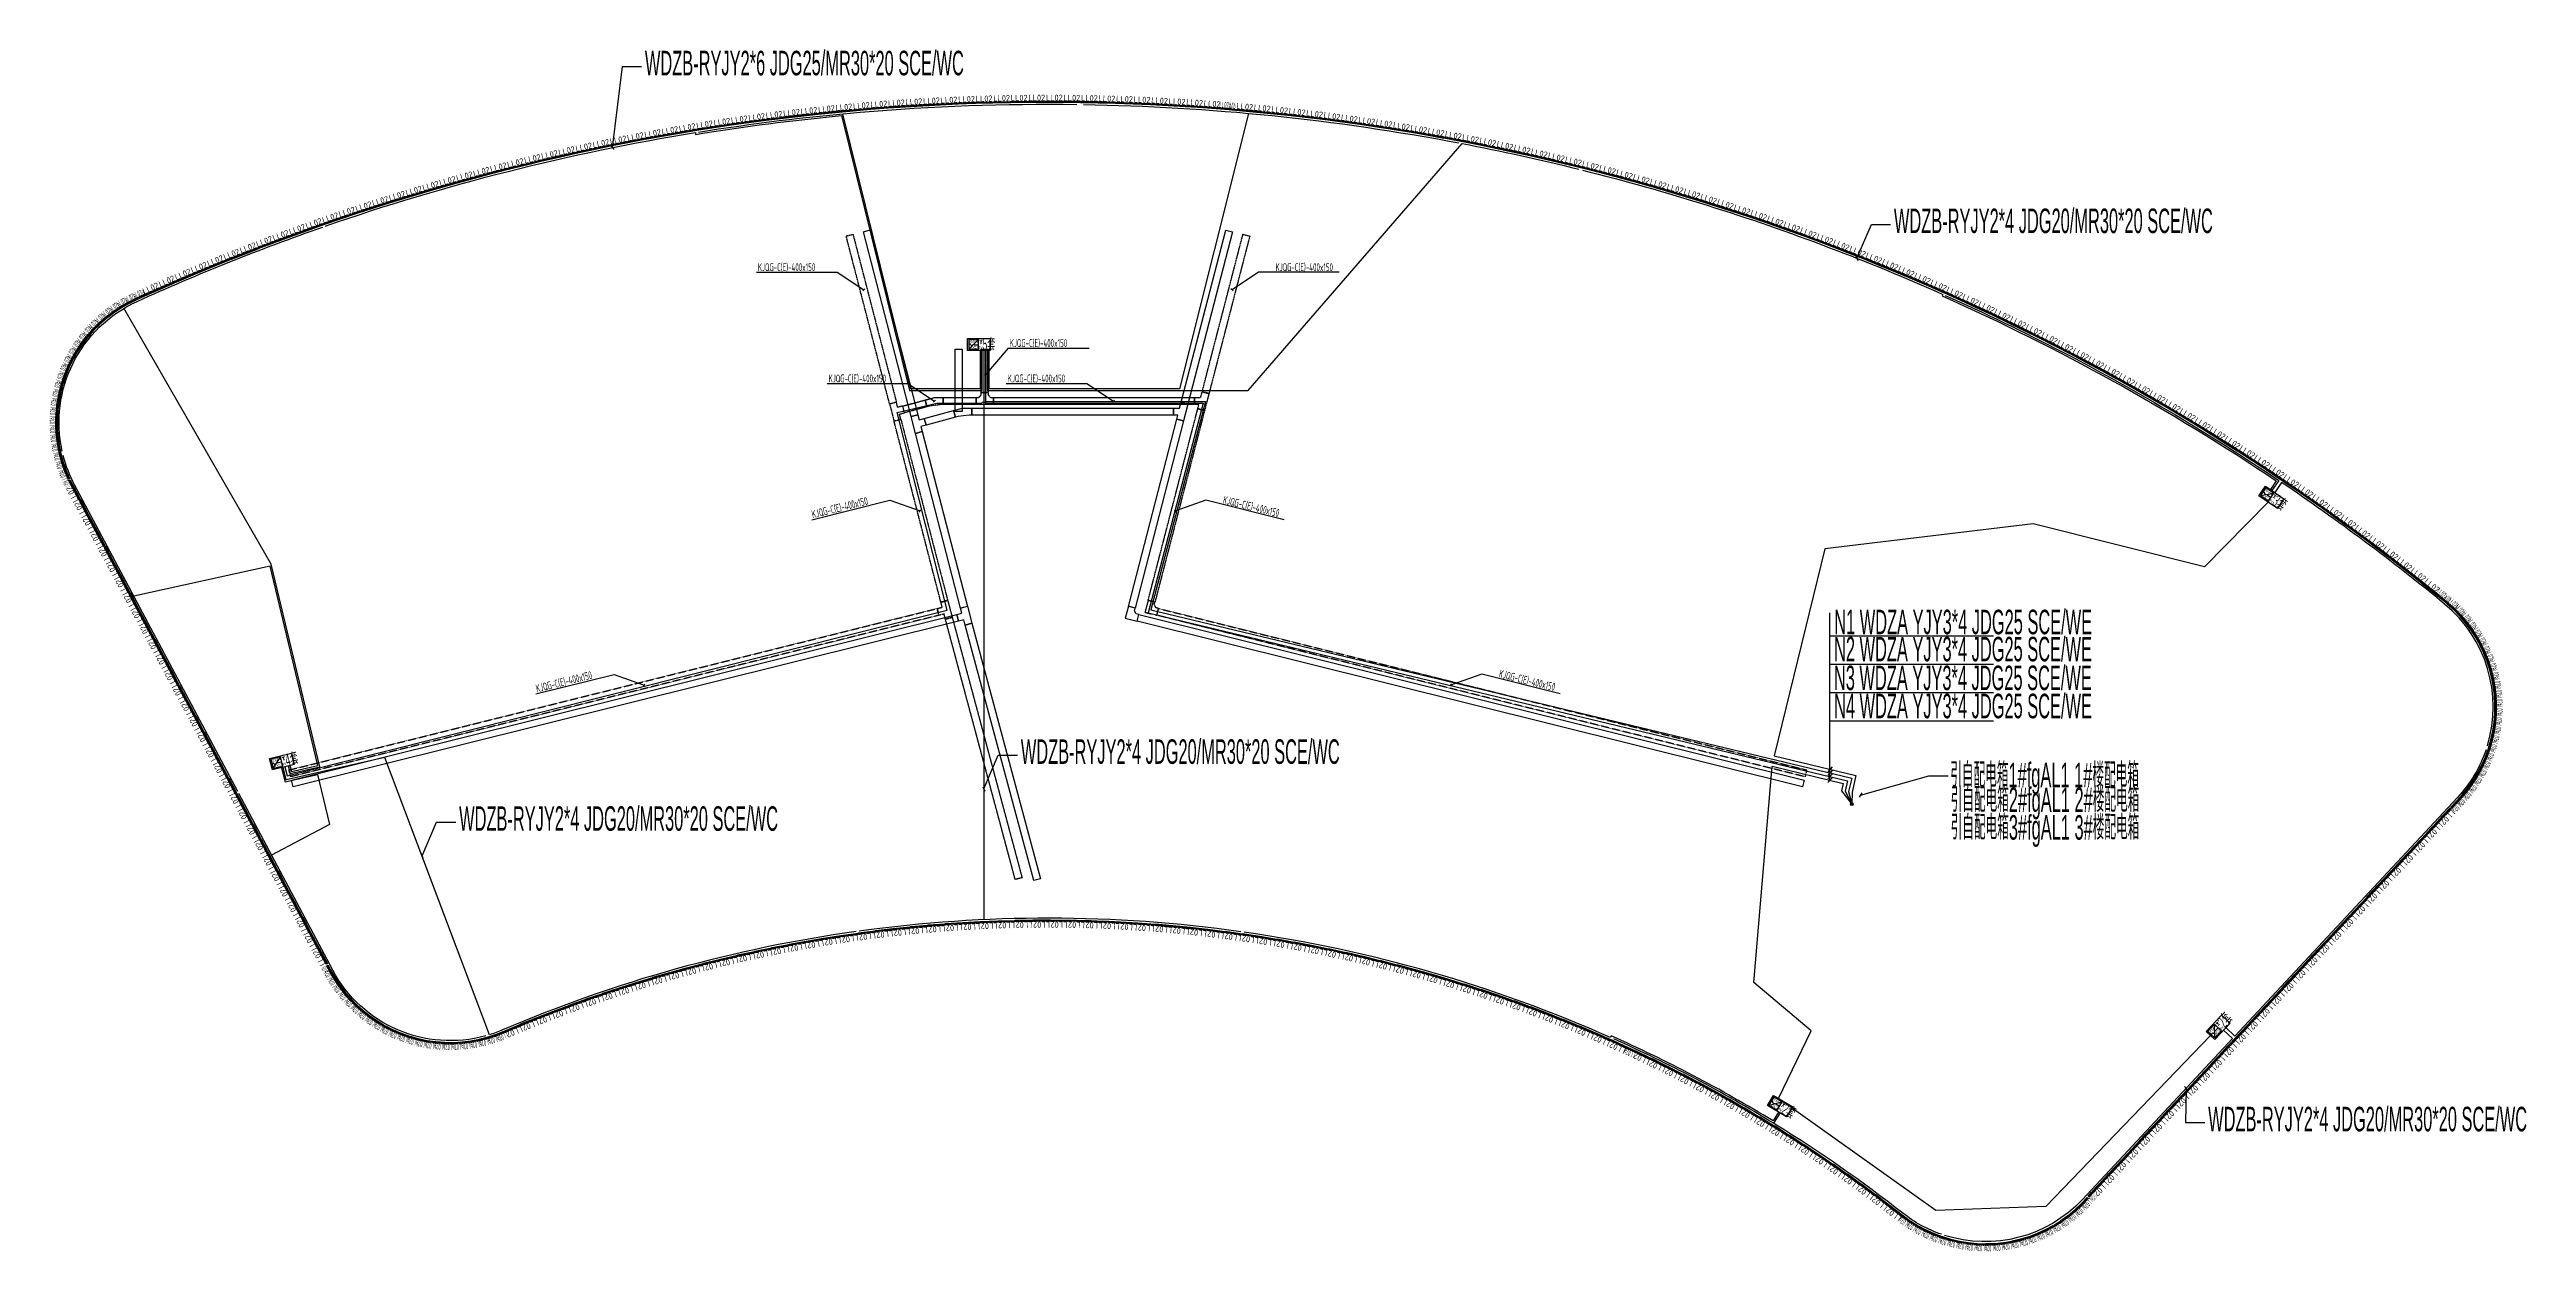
# Model space of a CAD drawing. Header units: inches. Extents: x 1197446 to 3199068, y -563901 to 615547.
# Drawn here: x 1299941 to 1441335, y 329438 to 398101 of the extents above; entities that cross this region are included whole.
import ezdxf
from ezdxf import colors
from ezdxf.entities.mleader import LeaderData, LeaderLine
from ezdxf.enums import TextEntityAlignment as Align
from ezdxf.math import Vec2, Vec3

# ---------------------------------------------------------------- set-up
doc = ezdxf.new("R2010")
doc.units = ezdxf.units.IN
doc.header["$MEASUREMENT"] = 0
doc.linetypes.add('DASH', pattern=[0.35, 0.25, -0.1])
doc.layers.get('0').update_dxf_attribs({"color": 253})
for name, color, linetype in [('0-L-灯具', 1, 'Continuous'), ('0-L-电箱', 90, 'Continuous'), ('0-LIGHT-TXT', 90, 'Continuous'), ('0-LL02', 1, 'Continuous'), ('0-开关电源', 3, 'Continuous'), ('CABLETRAY', 4, 'Continuous'), ('CABLETRAY_FIRE', 1, 'DASH'), ('LT-220V', 5, 'Continuous'), ('LT-24V', 4, 'Continuous'), ('电-电力-消防线槽标注', 41, 'Continuous')]:
    doc.layers.add(name, color=color, linetype=linetype)
doc.styles.add('-宋体', font='xd-hzs.shx', dxfattribs={"width": 0.8, "bigfont": 'xd-hztxt.shx'})
doc.styles.add('GBZITI', font='gbenor.shx', dxfattribs={"height": 350, "bigfont": 'gbcbig.shx'})
doc.styles.add('SMDEI', font='smsim.shx', dxfattribs={"width": 0.75, "bigfont": 'smfs.shx'})
doc.styles.get("Standard").update_dxf_attribs({"font": 'arial.ttf'})

msp = doc.modelspace()

# ---------------------------------------------------------------- texts
at = {"layer": '0-LIGHT-TXT', "color": 7, "style": 'SMDEI', "width": 0.5}
for s, height, p in [('WDZB-RYJY2*6 JDG25/MR30*20 SCE/WC', 1400, (1333928, 396627)), ('WDZB-RYJY2*4 JDG20/MR30*20 SCE/WC', 1400, (1405227, 387614)), ('*5套', 700, (1353027, 380916)), ('N1 WDZA YJY3*4 JDG25 SCE/WE', 1400, (1401820, 364698)), ('N2 WDZA YJY3*4 JDG25 SCE/WE', 1400, (1401811, 363150)), ('N3 WDZA YJY3*4 JDG25 SCE/WE', 1400, (1401803, 361507)), ('N4 WDZA YJY3*4 JDG25 SCE/WE', 1400, (1401811, 359899)), ('WDZB-RYJY2*4 JDG20/MR30*20 SCE/WC', 1400, (1355386, 357295)), ('引自配电箱1#fgAL1 1#楼配电箱', 1400, (1408442, 355959)), ('WDZB-RYJY2*4 JDG20/MR30*20 SCE/WC', 1400, (1323322, 353470)), ('引自配电箱2#fgAL1 2#楼配电箱', 1400, (1408462, 354542)), ('引自配电箱3#fgAL1 3#楼配电箱', 1400, (1408462, 352965)), ('WDZB-RYJY2*4 JDG20/MR30*20 SCE/WC', 1400, (1423165, 336303))]:
    msp.add_text(s, height=height, dxfattribs=at).set_placement(p)
for s, rotation, p in [('*3套', 325.64479, (1426617, 372218)), ('*4套', 14, (1313324, 357113)), ('*2套', 46.77206, (1424009, 342046)), ('*2套', 329.16661, (1398585, 337431))]:
    msp.add_text(s, height=700, rotation=rotation, dxfattribs=at).set_placement(p)

# ---------------------------------------------------------------- blocks, each defined once
blk = doc.blocks.new('LL02')
at = {"layer": '0-LL02'}
for points in [[(-500, 80), (500, 80), (500, 0), (-500, 0)], [(-490, 70), (490, 70), (490, 10), (-490, 10)]]:
    blk.add_lwpolyline(points, close=True, dxfattribs=at)
for points in [[(-450, 16), (-450, 63), (-460, 45)], [(-450, 16), (-450, 63), (-440, 45)], [(-375, 16), (-375, 63), (-385, 45)], [(-375, 16), (-375, 63), (-365, 45)], [(-300, 16), (-300, 63), (-310, 45)], [(-300, 16), (-300, 63), (-290, 45)], [(-225, 16), (-225, 63), (-235, 45)], [(-225, 16), (-225, 63), (-215, 45)], [(-150, 16), (-150, 63), (-160, 45)], [(-150, 16), (-150, 63), (-140, 45)], [(-75, 16), (-75, 63), (-85, 45)], [(-75, 16), (-75, 63), (-65, 45)], [(0, 16), (0, 63), (-10, 45)], [(0, 16), (0, 63), (10, 45)], [(75, 16), (75, 63), (65, 45)], [(75, 16), (75, 63), (85, 45)], [(150, 16), (150, 63), (140, 45)], [(150, 16), (150, 63), (160, 45)], [(225, 16), (225, 63), (215, 45)], [(225, 16), (225, 63), (235, 45)], [(300, 16), (300, 63), (290, 45)], [(300, 16), (300, 63), (310, 45)], [(375, 16), (375, 63), (365, 45)], [(375, 16), (375, 63), (385, 45)], [(450, 16), (450, 63), (440, 45)], [(450, 16), (450, 63), (460, 45)]]:
    blk.add_lwpolyline(points, dxfattribs=at)
at = {"layer": '0-LL02', "style": 'GBZITI'}
blk.add_text('LL02', height=350, rotation=360, dxfattribs=at).set_placement((0, 271, 0), align=Align.MIDDLE_CENTER)
blk = doc.blocks.new('LL02a')
at = {"layer": '0-LL02'}
for points in [[(-250, 80), (250, 80), (250, 0), (-250, 0)], [(-240, 70), (240, 70), (240, 10), (-240, 10)]]:
    blk.add_lwpolyline(points, close=True, dxfattribs=at)
for points in [[(-225, 16), (-225, 63), (-235, 45)], [(-225, 16), (-225, 63), (-215, 45)], [(-150, 16), (-150, 63), (-160, 45)], [(-150, 16), (-150, 63), (-140, 45)], [(-75, 16), (-75, 63), (-85, 45)], [(-75, 16), (-75, 63), (-65, 45)], [(0, 16), (0, 63), (-10, 45)], [(0, 16), (0, 63), (10, 45)], [(75, 16), (75, 63), (65, 45)], [(75, 16), (75, 63), (85, 45)], [(150, 16), (150, 63), (140, 45)], [(150, 16), (150, 63), (160, 45)], [(225, 16), (225, 63), (215, 45)], [(225, 16), (225, 63), (235, 45)]]:
    blk.add_lwpolyline(points, dxfattribs=at)
at = {"layer": '0-LL02', "style": 'GBZITI', "width": 0.5}
blk.add_text('LL02a', height=350, rotation=360, dxfattribs=at).set_placement((0, 271, 0), align=Align.MIDDLE_CENTER)
blk = doc.blocks.new('LF01b')
at = {"layer": '0-LL02'}
for points in [[(-150, 80), (150, 80), (150, 0), (-150, 0)], [(-140, 70), (140, 70), (140, 10), (-140, 10)]]:
    blk.add_lwpolyline(points, close=True, dxfattribs=at)
for points in [[(-75, 16), (-75, 63), (-85, 45)], [(-75, 16), (-75, 63), (-65, 45)], [(0, 16), (0, 63), (-10, 45)], [(0, 16), (0, 63), (10, 45)], [(75, 16), (75, 63), (65, 45)], [(75, 16), (75, 63), (85, 45)]]:
    blk.add_lwpolyline(points, dxfattribs=at)
at = {"layer": '0-LL02', "style": 'GBZITI', "width": 0.28}
blk.add_text('LL02b', height=350, rotation=360, dxfattribs=at).set_placement((0, 271, 0), align=Align.MIDDLE_CENTER)
blk = doc.blocks.new('LEDDR01')
at = {"layer": '0-开关电源'}
for p, q in [((-224, 0), (224, 448)), ((19, 205), (198, 205))]:
    blk.add_line(p, q, dxfattribs=at)
blk.add_lwpolyline([(-224, 0), (224, 0), (224, 448), (-224, 448)], close=True, dxfattribs=at)
for centre, start, end in [((-171, 187), 19.47122, 160.52878), ((-81, 219), 199.47122, 340.52878)]:
    blk.add_arc(centre, 47.5, start, end, dxfattribs=at)
at = {"color": 3}
for s, p in [('350W', (-219, 302)), ('DC24V', (-122, 21))]:
    blk.add_text(s, height=120, dxfattribs=at).set_placement(p)
blk = doc.blocks.new('_Oblique')
at = {"color": 0, "linetype": 'ByBlock', "lineweight": -2}
blk.add_line((-0.5, -0.5), (0.5, 0.5), dxfattribs=at)
blk = doc.blocks.new('引入')
at = {"layer": '0-L-电箱', "lineweight": -2}
h = blk.add_hatch(color=256, dxfattribs=at)
h.dxf.hatch_style = 1
h.paths.add_polyline_path([(-75, 0, 1), (75, 0, 1)])
blk.add_lwpolyline([(709, -533, 0, 0, 0), (432, -324, 200, 0, 0), (0, 0, 0, 0, 0)], format="xyseb", dxfattribs=at)
blk.add_circle((0, 0), 75, dxfattribs=at)
blk = doc.blocks.new('A$C312ec12e')
at = {"layer": 'CABLETRAY', "color": 8}
for p, q in [((-39471, 36951), (-39084, 37051)), ((-36750, 26401), (-39471, 36951)), ((-39084, 37051), (-36362, 26500)), ((-21334, 27208), (-18792, 37048)), ((-18405, 36948), (-20947, 27108)), ((-18792, 37048), (-18405, 36948)), ((-34244, 26674), (-34244, 30235)), ((-34244, 30235), (-33844, 30235)), ((-33844, 30235), (-33844, 26674)), ((-34326, 26737), (-33817, 26874)), ((-33817, 26874), (-33291, 26874)), ((-33291, 26474), (-33291, 26874)), ((-33291, 26874), (-21766, 26874)), ((-33291, 26874), (-33291, 26474)), ((-21766, 26874), (-21766, 26474)), ((-21766, 26474), (-21766, 26874)), ((-21766, 26874), (-21421, 26874)), ((-21421, 26874), (-21334, 27208)), ((-20947, 27108), (-21334, 27208)), ((-21334, 27208), (-20947, 27108)), ((-20947, 27108), (-21197, 26140)), ((-36362, 26500), (-36750, 26401)), ((-36750, 26401), (-36362, 26500)), ((-36500, 25432), (-36750, 26401)), ((-36500, 25432), (-36112, 25532)), ((-36112, 25532), (-36500, 25432)), ((-36362, 26500), (-36288, 26212)), ((-36288, 26212), (-36000, 26289)), ((-35896, 25903), (-36188, 25824)), ((-36188, 25824), (-36112, 25532)), ((-36112, 25532), (-33538, 15551)), ((-36000, 26289), (-34326, 26737)), ((-35896, 25903), (-36000, 26289)), ((-36000, 26289), (-35896, 25903)), ((-34222, 26351), (-35896, 25903)), ((-34326, 26737), (-34222, 26351)), ((-34222, 26351), (-34326, 26737)), ((-33844, 26674), (-34244, 26674)), ((-34077, 26390), (-34222, 26351)), ((-33441, 26474), (-34077, 26390)), ((-33291, 26474), (-33441, 26474)), ((-21766, 26474), (-33291, 26474)), ((-24346, 15550), (-21584, 26240)), ((-21197, 26140), (-23959, 15450)), ((-21524, 26474), (-21766, 26474)), ((-21584, 26240), (-21524, 26474)), ((-21584, 26240), (-21197, 26140)), ((-21197, 26140), (-21584, 26240)), ((-33925, 15451), (-36500, 25432)), ((-72118, 5621), (-34136, 15091)), ((-34039, 14703), (-72021, 5233)), ((-34136, 15091), (-33848, 15163)), ((-34136, 15091), (-34039, 14703)), ((-34039, 14703), (-34136, 15091)), ((-33744, 14776), (-34039, 14703)), ((-33925, 15449), (-33538, 15552)), ((-33538, 15551), (-33925, 15451)), ((-33848, 15163), (-33925, 15449)), ((-33666, 14483), (-33744, 14776)), ((-33666, 14483), (-33279, 14587)), ((-33279, 14587), (-33666, 14483)), ((-29753, -119), (-33666, 14483)), ((-33538, 15552), (-33279, 14587)), ((-33279, 14587), (-29367, -15)), ((-24346, 15552), (-24527, 14872)), ((-24527, 14872), (-23845, 14702)), ((-23959, 15448), (-24346, 15552)), ((-23959, 15450), (-24346, 15550)), ((-23998, 15303), (-23959, 15448)), ((-23894, 15126), (-23998, 15303)), ((-23748, 15090), (-23894, 15126)), ((-23845, 14702), (-23748, 15090)), ((-23845, 14702), (-23748, 15090)), ((14134, 5233), (-23845, 14702)), ((-23748, 15090), (14231, 5621)), ((-72021, 5233), (-72118, 5621)), ((14231, 5621), (14134, 5233)), ((-29367, -15), (-29753, -119))]:
    blk.add_line(p, q, dxfattribs=at)
at = {"layer": 'CABLETRAY_FIRE', "color": 8}
for p, q in [((-40458, 36705), (-40071, 36805)), ((-40071, 36805), (-37590, 27207)), ((-20135, 27808), (-17807, 36803)), ((-17807, 36803), (-17420, 36703)), ((-37977, 27107), (-40458, 36705)), ((-17420, 36703), (-19748, 27708)), ((-32744, 27774), (-32744, 30235)), ((-32744, 30235), (-32344, 30235)), ((-32344, 30235), (-32344, 27774)), ((-37590, 27207), (-37977, 27107)), ((-37590, 27207), (-37977, 27107)), ((-37977, 27107), (-37727, 26139)), ((-37515, 26918), (-37590, 27207)), ((-37227, 26995), (-37515, 26918)), ((-37227, 26995), (-35950, 27337)), ((-37123, 26609), (-37227, 26995)), ((-37123, 26609), (-37227, 26995)), ((-35847, 26951), (-37123, 26609)), ((-35950, 27337), (-35442, 27474)), ((-35950, 27337), (-35847, 26951)), ((-35847, 26951), (-35950, 27337)), ((-35702, 26990), (-35847, 26951)), ((-35066, 27074), (-35702, 26990)), ((-35442, 27474), (-34916, 27474)), ((-34916, 27074), (-35066, 27074)), ((-34916, 27474), (-34916, 27074)), ((-34916, 27074), (-34916, 27474)), ((-34916, 27474), (-33044, 27474)), ((-33044, 27074), (-34916, 27074)), ((-33044, 27474), (-33044, 27074)), ((-33044, 27074), (-33044, 27474)), ((-33044, 27474), (-32894, 27474)), ((-32044, 27074), (-33044, 27074)), ((-32894, 27474), (-32744, 27624)), ((-32344, 27774), (-32744, 27774)), ((-32744, 27624), (-32744, 27774)), ((-32744, 27774), (-32344, 27774)), ((-32344, 27774), (-32344, 27624)), ((-32344, 27624), (-32194, 27474)), ((-32194, 27474), (-32044, 27474)), ((-32044, 27074), (-32044, 27474)), ((-32044, 27474), (-20567, 27474)), ((-32044, 27474), (-32044, 27074)), ((-20567, 27074), (-32044, 27074)), ((-20567, 27074), (-20567, 27474)), ((-20567, 27474), (-20222, 27474)), ((-20567, 27474), (-20567, 27074)), ((-20325, 27074), (-20567, 27074)), ((-20386, 26840), (-20325, 27074)), ((-20222, 27474), (-20135, 27808)), ((-19748, 27708), (-20135, 27808)), ((-20135, 27808), (-19748, 27708)), ((-19748, 27708), (-19999, 26740)), ((-37727, 26139), (-37339, 26239)), ((-37727, 26139), (-37339, 26239)), ((-35051, 15788), (-37727, 26139)), ((-37415, 26531), (-37123, 26609)), ((-37339, 26239), (-37415, 26531)), ((-37339, 26239), (-34664, 15888)), ((-23221, 15888), (-20386, 26840)), ((-19999, 26740), (-22833, 15787)), ((-20386, 26840), (-19999, 26740)), ((-19999, 26740), (-20386, 26840)), ((-34664, 15888), (-35051, 15788)), ((-35050, 15787), (-34664, 15890)), ((-34974, 15500), (-35050, 15787)), ((-34664, 15890), (-34405, 14924)), ((-23220, 15889), (-23402, 15210)), ((-22833, 15787), (-23221, 15888)), ((-22834, 15786), (-23220, 15889)), ((-22872, 15641), (-22834, 15786)), ((-22768, 15464), (-22872, 15641)), ((-72263, 6203), (-35261, 15429)), ((-35165, 15040), (-72166, 5815)), ((-35261, 15429), (-34974, 15500)), ((-35261, 15429), (-35165, 15040)), ((-35165, 15040), (-35261, 15429)), ((-34870, 15114), (-35165, 15040)), ((-34792, 14821), (-34870, 15114)), ((-34792, 14821), (-34405, 14924)), ((-34405, 14924), (-34792, 14821)), ((-30806, -55), (-34792, 14821)), ((-34405, 14924), (-30419, 48)), ((-23402, 15210), (-22719, 15040)), ((-22623, 15428), (-22768, 15464)), ((-22719, 15040), (-22623, 15428)), ((-22719, 15040), (-22623, 15428)), ((14279, 5815), (-22719, 15040)), ((-22623, 15428), (14376, 6203)), ((-72166, 5815), (-72263, 6203)), ((14376, 6203), (14279, 5815)), ((-30419, 48), (-30806, -55))]:
    blk.add_line(p, q, dxfattribs=at)
at = {"layer": '电-电力-消防线槽标注'}
for p, q in [((-45581, 34637), (-40975, 34637)), ((-40975, 34637), (-39456, 33629)), ((-16912, 34637), (-18431, 33629)), ((-12306, 34637), (-16912, 34637)), ((-39515, 33570), (-39397, 33688)), ((-18372, 33570), (-18490, 33688)), ((-31202, 30306), (-32541, 28740)), ((-31202, 30306), (-26595, 30306)), ((-41540, 28281), (-36934, 28281)), ((-36934, 28281), (-35416, 27274)), ((-31318, 28281), (-26712, 28281)), ((-26712, 28281), (-25194, 27274)), ((-35475, 27215), (-35357, 27333)), ((-25253, 27215), (-25135, 27333)), ((-42427, 20497), (-37958, 21612)), ((-37958, 21612), (-36241, 21001)), ((-19929, 21612), (-21647, 21001)), ((-15460, 20497), (-19929, 21612)), ((-36283, 20930), (-36198, 21073)), ((-21604, 20930), (-21690, 21073)), ((-58172, 10549), (-53703, 11663)), ((-53703, 11663), (-51986, 11052)), ((-4178, 11674), (-5895, 11063)), ((292, 10562), (-4178, 11674)), ((-52029, 10981), (-51943, 11124)), ((-5852, 10992), (-5938, 11134))]:
    blk.add_line(p, q, dxfattribs=at)
at = {"layer": '电-电力-消防线槽标注', "style": '-宋体', "width": 0.6}
for p in [(-45501, 34699), (-15949, 34699), (-31121, 30369), (-41460, 28344), (-31238, 28344)]:
    blk.add_text('KJQG-C(E)-400x150', height=450, dxfattribs=at).set_placement(p)
for rotation, p in [(14, (-42364, 20577)), (346, (-18979, 21439)), (14, (-58109, 10628)), (346.02623, (-3228, 11502))]:
    blk.add_text('KJQG-C(E)-400x150', height=450, rotation=rotation, dxfattribs=at).set_placement(p)

# ---------------------------------------------------------------- linework, layer by layer
at = {"layer": '0-LIGHT-TXT', "color": 7}
for points in [[(1352350, 381588), (1353630, 381588), (1353630, 380916), (1352350, 380916)], [(1426438, 373155), (1427494, 372433), (1427115, 371878), (1426059, 372600)], [(1312505, 357601), (1313747, 357911), (1313909, 357259), (1312668, 356950)], [(1423056, 342013), (1423932, 342946), (1424422, 342485), (1423545, 341553)], [(1398348, 338355), (1399447, 337699), (1399102, 337122), (1398004, 337778)]]:
    msp.add_lwpolyline(points, close=True, dxfattribs=at)
for points in [[(1401574, 356364), (1401574, 356364), (1401574, 365917)], [(1401574, 364600), (1410903, 364600)], [(1401574, 362985), (1410903, 362985)], [(1401574, 361369), (1410903, 361369)], [(1401574, 359754), (1410903, 359754)], [(1401695, 356710), (1401454, 356431)], [(1401695, 356504), (1401454, 356225)], [(1401698, 357120), (1401457, 356841)], [(1401698, 356914), (1401457, 356635)]]:
    msp.add_lwpolyline(points, dxfattribs=at)
at = {"layer": 'LT-220V'}
for points in [[(1353370, 380916), (1353370, 377998), (1365926, 377998), (1362811, 366084), (1402820, 356477), (1402636, 355710), (1402823, 354993)], [(1426587, 372239), (1422961, 368555), (1413171, 371008), (1401289, 369575), (1398384, 357748), (1403061, 356624), (1402836, 355685), (1402823, 354993)], [(1423300, 341783), (1413898, 332007), (1407611, 331776), (1398637, 338183), (1400494, 342046), (1397223, 344804), (1398278, 357156), (1402338, 356181), (1402237, 355761), (1402823, 354993)]]:
    msp.add_lwpolyline(points, dxfattribs=at)
msp.add_lwpolyline([(1313373, 357124), (1313502, 356617), (1351185, 366075), (1348334, 377369), (1350586, 377898), (1353144, 377898, -0.6372899), (1353394, 377898), (1365796, 377898), (1362663, 365914), (1402579, 356329), (1402436, 355736), (1402823, 354993)], format="xyb", dxfattribs=at)
at = {"layer": 'LT-24V', "color": 4}
for points in [[(1336979, 393382, -0.0185418), (1346221, 394519, -0.0246388), (1358584, 394965, -0.0246388)], [(1358963, 394960, -0.0429689), (1380398, 392764, -0.0429689)], [(1315678, 388009, -0.0434604), (1336806, 393354), (1336822, 393255, -0.016722), (1345146, 394322), (1349027, 378620), (1353170, 378620), (1353170, 380916)], [(1353470, 380916), (1353470, 378620), (1368364, 378620), (1380575, 392730, -0.01358), (1387237, 391265, -0.01358)], [(1387441, 391214, -0.0294756), (1401556, 386781, -0.0139228), (1408022, 384115), (1407981, 384024, -0.0435206), (1427056, 373456), (1426718, 372963)], [(1300664, 375148, -0.3542929), (1304938, 383710, -0.0227528), (1315542, 387961, -0.0227528)], [(1408161, 384053, -0.0294987), (1421301, 377226, -0.0139002), (1427195, 373483), (1426801, 372906)], [(1310685, 355711), (1301373, 373224, -0.0596503), (1300721, 374909, -0.0628417)], [(1439102, 358328, 0.3039229), (1436660, 366425, 0.0231145), (1427361, 373371), (1426966, 372794)], [(1439027, 358095, -0.1056864), (1437394, 355370), (1424690, 341747), (1424178, 342225)], [(1345980, 347715, 0.0664786), (1325807, 342096, -0.0264081), (1325054, 341820), (1319087, 357660), (1313457, 356389), (1313276, 357099)], [(1324845, 341759, -0.3515499), (1316106, 345515), (1310748, 355592)], [(1367937, 347707, 0.0691681), (1346157, 347739, 0.0691681)], [(1398635, 337403), (1398325, 336897, 0.0329756), (1389088, 341754), (1389048, 341662, 0.0691039), (1368135, 347679, 0.0691039)], [(1398724, 337356), (1398358, 336760, 0.0326343), (1389237, 341578)], [(1424042, 342078), (1424554, 341601), (1415990, 332417, -0.2899595), (1408123, 330359)], [(1407941, 330420, -0.0829839), (1405741, 331620, 0.0278254), (1398528, 336655), (1398358, 336760)]]:
    msp.add_lwpolyline(points, format="xyb", dxfattribs=at)
for points in [[(1353070, 380916), (1353070, 378720), (1349105, 378720), (1345222, 394429)], [(1368386, 394453), (1364445, 378720), (1353570, 378720), (1353570, 380916)], [(1313567, 357173), (1313676, 356746), (1315377, 357130), (1312601, 368700), (1304191, 383319)], [(1353270, 380916), (1353270, 348392)], [(1313664, 357198), (1313749, 356865), (1315256, 357205), (1312526, 368582), (1304751, 366877)], [(1313179, 357075), (1313384, 356270), (1315241, 356689), (1315917, 353828), (1312619, 352074)]]:
    msp.add_lwpolyline(points, dxfattribs=at)

# ---------------------------------------------------------------- block references
msp.add_blockref('A$C312ec12e', (1385874, 350741))
at = {"layer": '0-L-灯具', "rotation": 82.90987147356023}
msp.add_blockref('引入', (1402823, 354993), dxfattribs=at)
at = {"layer": '0-LL02'}
for name, p, rotation in [('LL02', (1341337, 394104), 7.105541160438182), ('LL02', (1342330, 394224), 6.649727480940854), ('LL02', (1343323, 394336), 6.193913801441926), ('LL02', (1344318, 394441), 5.738100121943), ('LL02', (1345313, 394537), 5.282286442444873), ('LL02', (1346309, 394626), 4.826472762946745), ('LL02', (1347306, 394706), 4.370659083281499), ('LL02', (1348303, 394779), 3.914845403793769), ('LL02', (1349301, 394843), 3.459031724305235), ('LL02', (1350300, 394900), 3.003218044816704), ('LL02', (1351299, 394949), 2.547404365329771), ('LL02', (1352298, 394990), 2.091590685842838), ('LL02', (1353297, 395023), 1.635777006355105), ('LL02', (1354297, 395047), 1.179963326866572), ('LL02', (1355297, 395064), 0.7241496473796397), ('LL02', (1356297, 395073), 0.2683359678919071), ('LL02', (1357297, 395075), 359.8125222884034), ('LL02', (1358297, 395068), 359.3567086089157), ('LL02', (1359296, 395053), 358.9008949294279), ('LL02', (1360296, 395030), 358.4450812499402), ('LL02', (1361296, 394999), 357.9892675704524), ('LL02', (1362295, 394961), 357.5334538909655), ('LL02', (1363294, 394914), 357.0776402114778), ('LL02', (1364292, 394859), 356.6218265319893), ('LL02', (1365290, 394797), 356.1660128525015), ('LL02', (1366288, 394726), 355.710199173013), ('LL02a', (1367036, 394669), 355.4391629658728), ('LF01b', (1367434, 394636), 354.8608104645828), ('LL02', (1368145, 394574), 354.8608104645812), ('LL02', (1369141, 394481), 354.4049967891123), ('LL02', (1370136, 394379), 353.9491831136442), ('LL02', (1371130, 394270), 353.4933694381768), ('LL02', (1372123, 394154), 353.0375557627079), ('LL02', (1373115, 394029), 352.5817420872389), ('LL02', (1332454, 392669), 11.20786427592133), ('LL02', (1333436, 392860), 10.7520505964232), ('LL02', (1334419, 393043), 10.29623691692506), ('LL02', (1335403, 393218), 9.840423237426945), ('LL02', (1336389, 393385), 9.384609557928018), ('LL02', (1337377, 393545), 8.928795878429092), ('LL02', (1338365, 393697), 8.472982198930968), ('LL02', (1339355, 393840), 8.017168519433636), ('LL02', (1340345, 393976), 7.56135483993631), ('LL02', (1374106, 393896), 352.1259284117708), ('LL02', (1375096, 393755), 351.6701147363019), ('LL02', (1376085, 393607), 351.2143010608329), ('LL02', (1377073, 393451), 350.7584873853639), ('LL02', (1378059, 393286), 350.3026737098958), ('LL02', (1379044, 393114), 349.8468600344269), ('LL02', (1380028, 392935), 349.3910463589579), ('LL02', (1381010, 392747), 348.9352326834905), ('LL02', (1381991, 392551), 348.4794190080232), ('LL02', (1325630, 391116), 14.39856003241622), ('LL02', (1326599, 391361), 13.94274635291569), ('LL02', (1327571, 391598), 13.48693267341676), ('LL02', (1328544, 391828), 13.03111899391704), ('LL02', (1329519, 392050), 12.57530531441731), ('LL02', (1330496, 392264), 12.11949163491758), ('LL02', (1331474, 392471), 11.66367795541945), ('LL02', (1382970, 392348), 348.0236053325559), ('LL02', (1383947, 392137), 347.5677916570893), ('LL02', (1384923, 391918), 347.1119779816212), ('LL02', (1385897, 391692), 346.6561643061522), ('LL02', (1386869, 391457), 346.2003506306833), ('LL02', (1387839, 391215), 345.7445369552136), ('LL02', (1320813, 389775), 16.67762842990606), ('LL02', (1321772, 390058), 16.22181475040793), ('LL02', (1322733, 390334), 15.7660010709106), ('LL02', (1323697, 390602), 15.31018739141327), ('LL02', (1324662, 390863), 14.85437371191594), ('LL02', (1388808, 390966), 345.2887232797446), ('LL02', (1389774, 390708), 344.8329096042748), ('LL02', (1390738, 390443), 344.3770959288059), ('LL02', (1391700, 390170), 343.921282253337), ('LL02', (1392660, 389890), 343.4654685778688), ('LL02', (1317001, 388565), 18.50088314789857), ('LL02', (1317950, 388879), 18.04506946840124), ('LL02', (1318902, 389185), 17.58925578890392), ('LL02', (1319857, 389484), 17.13344210940499), ('LL02', (1393618, 389602), 343.0096549023999), ('LL02', (1394573, 389306), 342.553841226931), ('LL02', (1395526, 389003), 342.0980275514636), ('LL02', (1396476, 388692), 341.6422138759963), ('LL02', (1397424, 388374), 341.1864002005289), ('LL02', (1312293, 386883), 20.7799515453908), ('LL02', (1313229, 387234), 20.32413786589268), ('LL02', (1314168, 387578), 19.86832418639375), ('LL02', (1315110, 387914), 19.41251050689482), ('LL02', (1316054, 388243), 18.9566968273967), ('LL02', (1398370, 388048), 340.7305865250615), ('LL02', (1399312, 387714), 340.2747728495926), ('LL02', (1400253, 387373), 339.8189591741253), ('LL02', (1401190, 387025), 339.3631454986571), ('LL02', (1308577, 385403), 22.60320626338412), ('LL02', (1309501, 385784), 22.14739258388519), ('LL02', (1310429, 386157), 21.69157890438627), ('LL02', (1311359, 386524), 21.23576522488813), ('LL02', (1402124, 386669), 338.907331823189), ('LL02', (1403056, 386306), 338.4515181477217), ('LL02', (1403985, 385935), 337.9957044722543), ('LL02', (1404911, 385557), 337.5398907967846), ('LL02', (1305822, 384216), 23.9706473018801), ('LL02', (1306737, 384619), 23.51483362238196), ('LL02', (1307655, 385015), 23.05901994288304), ('LL02', (1405833, 385172), 337.0840771213157), ('LL02', (1406753, 384779), 336.6282634458468), ('LL02', (1407670, 384379), 336.1724497703785), ('LL02a', (1303390, 382890), 37.62636781148294), ('LL02a', (1303799, 383185), 33.86874175310111), ('LL02a', (1304228, 383452), 30.11111569471942), ('LL02a', (1304672, 383690), 26.35348963633763), ('LL02a', (1305137, 383910), 24.29457360168879), ('LL02', (1408583, 383972), 335.716636094912), ('LL02', (1409493, 383557), 335.2608224194446), ('LL02', (1410400, 383136), 334.8050087439757), ('LL02', (1411303, 382707), 334.3491950685076), ('LL02a', (1301969, 381464), 52.65687204501049), ('LL02a', (1302288, 381855), 48.89924598662849), ('LL02a', (1302632, 382224), 45.14161992824652), ('LL02a', (1303000, 382569), 41.38399386986471), ('LL02', (1412203, 382270), 333.915689816569), ('LL02', (1413099, 381827), 333.459784111353), ('LL02', (1413992, 381377), 333.0038784061369), ('LL02a', (1301173, 380178), 63.92975022015636), ('LL02a', (1301410, 380624), 60.17212416177446), ('LL02a', (1301676, 381053), 56.41449810339248), ('LL02', (1414881, 380919), 332.5479727009201), ('LL02', (1415767, 380455), 332.0920669957041), ('LL02', (1416648, 379983), 331.6361612904888), ('LL02a', (1300645, 378762), 75.20262839530184), ('LL02a', (1300790, 379245), 71.44500233691996), ('LL02a', (1300966, 379718), 67.68737627853815), ('LL02', (1417526, 379505), 331.1802555852728), ('LL02', (1418401, 379019), 330.7243498800576), ('LL02', (1419271, 378527), 330.2684441748423), ('LL02a', (1300403, 377270), 86.47550657044752), ('LL02a', (1300451, 377772), 82.71788051206553), ('LL02a', (1300531, 378270), 78.96025445368365), ('LL02', (1420137, 378027), 329.8125384696279), ('LL02', (1421000, 377521), 329.3566327644119), ('LL02', (1421858, 377008), 328.9007270591958), ('LL02a', (1300388, 376765), 90.23313262882954), ('LL02a', (1300406, 376261), 93.99075868721133), ('LL02', (1422712, 376488), 328.4448213539798), ('LL02', (1423562, 375961), 327.9889156487638), ('LL02a', (1300458, 375759), 97.74838474559321), ('LL02a', (1300542, 375262), 101.5060108039751), ('LL02a', (1300658, 374771), 105.263636862357), ('LL02', (1424408, 375428), 327.5330099435484), ('LL02', (1425250, 374888), 327.0771042383332), ('LL02', (1426087, 374341), 326.6211985331164), ('LL02a', (1300807, 374288), 109.0212629207389), ('LL02a', (1300986, 373817), 112.7788889791208), ('LF01b', (1301182, 373389), 116.5389553682197), ('LL02', (1426920, 373787), 326.1652928278987), ('LL02', (1427748, 373227), 325.709387122682), ('LL02', (1428572, 372660), 325.2534814174651), ('LL02', (1301481, 372812), 117.7517945015605), ('LL02', (1301951, 371929), 117.7517945015605), ('LL02', (1429391, 372087), 324.7975757122491), ('LL02', (1430206, 371508), 324.341670007033), ('LL02', (1302420, 371046), 117.7517945015605), ('LL02', (1302890, 370163), 117.7517945015605), ('LL02', (1431016, 370921), 323.885764301817), ('LL02', (1431822, 370329), 323.4298585966018), ('LL02', (1303359, 369280), 117.7517945015605), ('LL02', (1432623, 369730), 322.9739528913857), ('LL02', (1433419, 369124), 322.5180471861689), ('LL02', (1434210, 368513), 322.0621414809537), ('LL02', (1303829, 368397), 117.7517945015605), ('LL02', (1304298, 367514), 117.7517945015605), ('LL02', (1434996, 367895), 321.6062357757385), ('LL02', (1435777, 367271), 321.1503300705223), ('LL02', (1304768, 366631), 117.7517945015605), ('LL02a', (1436361, 366799), 320.8823746842157), ('LF01b', (1436669, 366545), 319.9886096576269), ('LL02a', (1437003, 366255), 317.8120291875745), ('LL02a', (1437366, 365904), 314.0543189727555), ('LL02', (1305237, 365748), 117.7517945015605), ('LL02', (1305707, 364866), 117.7517945015605), ('LL02a', (1437705, 365530), 310.2966087579364), ('LL02a', (1438018, 365135), 306.5388985431175), ('LL02a', (1438305, 364720), 302.7811883282985), ('LL02', (1306176, 363983), 117.7517945015605), ('LL02', (1306646, 363100), 117.7517945015605), ('LL02a', (1438565, 364287), 299.0234781134795), ('LL02a', (1438795, 363838), 295.2657678986607), ('LL02a', (1438995, 363375), 291.5080576838419), ('LL02', (1307115, 362217), 117.7517945015605), ('LL02a', (1439165, 362899), 287.750347469023), ('LL02a', (1439303, 362414), 283.9926372542042), ('LL02a', (1439409, 361920), 280.2349270393854), ('LL02', (1307585, 361334), 117.7517945015605), ('LL02', (1308054, 360451), 117.7517945015605), ('LL02a', (1439482, 361421), 276.4772168245665), ('LL02a', (1439522, 360918), 272.7195066097476), ('LL02a', (1439530, 360414), 268.9617963949286), ('LL02', (1308524, 359568), 117.7517945015605), ('LL02a', (1439354, 358912), 257.6886657504716), ('LL02a', (1439446, 359408), 261.4463759652907), ('LL02a', (1439504, 359910), 265.2040861801096), ('LL02', (1308993, 358685), 117.7517945015605), ('LL02', (1309462, 357802), 117.7517945015605), ('LL02a', (1439075, 357943), 250.1732453208338), ('LL02a', (1439230, 358423), 253.9309555356528), ('LL02', (1309932, 356919), 117.7517945015605), ('LL02', (1310401, 356036), 117.7517945015605), ('LL02a', (1438150, 356154), 235.142404461558), ('LL02a', (1438425, 356578), 238.9001146763769), ('LL02a', (1438671, 357018), 242.6578248911959), ('LL02a', (1438888, 357474), 246.4155351060148), ('LL02', (1310871, 355153), 117.7517945015605), ('LL02a', (1437184, 354997), 227.6269840319201), ('LL02a', (1437521, 355366), 227.6269840319201), ('LL02a', (1437849, 355750), 231.384694246739), ('LL02', (1311340, 354270), 117.7517945015605), ('LL02', (1311810, 353387), 117.7517945015605), ('LL02', (1435963, 353692), 226.7720605475922), ('LL02', (1436645, 354423), 226.7720605475922), ('LL02', (1312279, 352504), 117.7517945015605), ('LL02', (1434599, 352229), 226.7720605475922), ('LL02', (1435281, 352960), 226.7720605475922), ('LL02', (1312749, 351621), 117.7517945015605), ('LL02', (1313218, 350738), 117.7517945015605), ('LL02', (1433235, 350766), 226.7720605475922), ('LL02', (1433917, 351497), 226.7720605475922), ('LL02', (1313688, 349855), 117.7517945015605), ('LL02', (1314157, 348972), 117.7517945015605), ('LL02', (1431871, 349303), 226.7720605475922), ('LL02', (1432553, 350035), 226.7720605475922), ('LL02', (1314627, 348089), 117.7517945015605), ('LL02', (1347590, 347826), 186.178246593828), ('LL02', (1348584, 347938), 185.4529835620098), ('LL02', (1349579, 348037), 184.7277205301909), ('LL02', (1350576, 348124), 184.0024574983714), ('LL02', (1351573, 348198), 183.2771944665522), ('LL02', (1352571, 348260), 182.5519314347323), ('LL02', (1353570, 348308), 181.8266684029128), ('LL02', (1354569, 348345), 181.1014053710945), ('LL02', (1355569, 348368), 180.3761423392756), ('LL02', (1356569, 348379), 179.6508793074579), ('LL02', (1357569, 348377), 178.92561627564), ('LL02', (1358569, 348363), 178.2003532438212), ('LL02', (1359569, 348336), 177.4750902120018), ('LL02', (1360568, 348296), 176.7498271801829), ('LL02', (1361567, 348244), 176.0245641483645), ('LL02', (1362564, 348179), 175.2993011165462), ('LL02', (1363562, 348101), 174.5740380847278), ('LL02', (1364557, 348011), 173.8487750529089), ('LL02', (1365552, 347908), 173.1235120210901), ('LL02', (1366546, 347793), 172.3982489892717), ('LL02', (1430507, 347841), 226.7720605475922), ('LL02', (1431189, 348572), 226.7720605475922), ('LL02', (1315096, 347207), 117.7517945015605), ('LL02', (1315566, 346324), 117.7517945015605), ('LL02', (1339708, 346480), 191.9803508483755), ('LL02', (1340685, 346692), 191.2550878165566), ('LL02', (1341665, 346891), 190.5298247847388), ('LL02', (1342647, 347078), 189.804561752921), ('LL02', (1343632, 347253), 189.0792987211025), ('LL02', (1344619, 347415), 188.3540356892842), ('LL02', (1345608, 347564), 187.6287726574652), ('LL02', (1346598, 347702), 186.9035096256464), ('LL02', (1367537, 347665), 171.6729859574534), ('LL02', (1368527, 347524), 170.947722925635), ('LL02', (1369516, 347371), 170.2224598938171), ('LL02', (1370502, 347205), 169.4971968619988), ('LL02', (1371486, 347027), 168.7719338301799), ('LL02', (1372468, 346837), 168.0466707983621), ('LL02', (1373447, 346634), 167.3214077665442), ('LL02', (1374424, 346419), 166.5961447347264), ('LL02', (1429143, 346378), 226.7720605475922), ('LL02', (1429825, 347109), 226.7720605475922), ('LF01b', (1315911, 345669), 118.055688491519), ('LL02a', (1316104, 345319), 119.2223586315947), ('LL02a', (1316365, 344887), 122.9800688464132), ('LL02', (1333907, 344951), 196.3319290392881), ('LL02', (1334865, 345236), 195.6066660074703), ('LL02', (1335827, 345510), 194.8814029756514), ('LL02', (1336793, 345771), 194.1561399438321), ('LL02', (1337761, 346019), 193.4308769120126), ('LL02', (1338733, 346256), 192.7056138801939), ('LL02', (1375397, 346191), 165.870881702908), ('LL02', (1376368, 345951), 165.1456186710896), ('LL02', (1377336, 345699), 164.4203556392712), ('LL02', (1378300, 345435), 163.6950926074524), ('LL02', (1379261, 345158), 162.9698295756335), ('LL02', (1380219, 344869), 162.2445665438157), ('LL02', (1427779, 344915), 226.7720605475922), ('LL02', (1428461, 345647), 226.7720605475922), ('LL02a', (1316654, 344473), 126.7377790612318), ('LL02a', (1316969, 344079), 130.4954892760505), ('LL02a', (1317310, 343707), 134.2531994908692), ('LL02', (1330111, 343689), 199.2329811665617), ('LL02', (1331054, 344022), 198.5077181347434), ('LL02', (1332001, 344344), 197.7824551029244), ('LL02', (1332952, 344653), 197.057192071106), ('LL02', (1381173, 344569), 161.5193035119978), ('LL02', (1382122, 344256), 160.7940404801799), ('LL02', (1383068, 343931), 160.0687774483621), ('LL02', (1384010, 343594), 159.3435144165437), ('LL02', (1426415, 343453), 226.7720605475922), ('LL02', (1427097, 344184), 226.7720605475922), ('LL02a', (1317674, 343357), 138.0109097056878), ('LL02a', (1318060, 343033), 141.7686199205064), ('LL02a', (1318467, 342734), 145.526330135325), ('LL02a', (1318892, 342463), 149.2840403501436), ('LL02a', (1319335, 342220), 153.041750564962), ('LL02', (1326385, 342236), 202.1340332938332), ('LL02', (1327309, 342617), 201.4087702620152), ('LL02', (1328239, 342986), 200.6835072301973), ('LL02', (1329173, 343343), 199.9582441983795), ('LL02', (1384947, 343245), 158.6182513847259), ('LL02', (1385880, 342885), 157.892988352908), ('LL02', (1386808, 342512), 157.1677253210896), ('LL02', (1387731, 342128), 156.4424622892703), ('LL02', (1425051, 341990), 226.7720605475922), ('LL02', (1425733, 342721), 226.7720605475922), ('LL02a', (1319792, 342006), 156.7994607797806), ('LL02a', (1320262, 341823), 160.5571709945991), ('LL02a', (1320744, 341671), 164.3148812094175), ('LL02a', (1321234, 341551), 168.072591424236), ('LL02a', (1321731, 341464), 171.8303016390546), ('LL02a', (1322233, 341409), 175.588011853873), ('LL02a', (1322737, 341387), 179.3457220686917), ('LL02a', (1323241, 341399), 183.1034322835103), ('LL02a', (1323744, 341443), 186.8611424983287), ('LL02a', (1324243, 341520), 190.6188527131471), ('LL02a', (1324735, 341630), 194.3765629279656), ('LL02a', (1325220, 341772), 198.134273142784), ('LL02a', (1325694, 341945), 201.8919833576027), ('LL02', (1388650, 341733), 155.7171992574509), ('LL02', (1389563, 341325), 154.991936225632), ('LL02a', (1390244, 341011), 155.6250212261259), ('LL02', (1390938, 340685), 153.9121631633524), ('LL02', (1423687, 340527), 226.7720605475922), ('LL02', (1424369, 341259), 226.7720605475922), ('LL02', (1391838, 340249), 153.1869001047285), ('LL02', (1392733, 339802), 152.4616370461056), ('LL02', (1393621, 339343), 151.7363739874837), ('LL02', (1422323, 339064), 226.7720605475922), ('LL02', (1423005, 339796), 226.7720605475922), ('LL02', (1394504, 338873), 151.0111109288618), ('LL02', (1395380, 338392), 150.2858478702389), ('LL02', (1396251, 337899), 149.5605848116155), ('LL02', (1420959, 337602), 226.7720605475922), ('LL02', (1421641, 338333), 226.7720605475922), ('LL02', (1397115, 337396), 148.8353217529921), ('LL02', (1397973, 336882), 148.1100586943687), ('LL02', (1398824, 336357), 147.3847956357453), ('LL02', (1420277, 336870), 226.7720605475922), ('LL02', (1399669, 335821), 146.6595325771224), ('LL02', (1400506, 335275), 145.9342695185), ('LL02', (1418913, 335408), 226.7720605475922), ('LL02', (1419595, 336139), 226.7720605475922), ('LL02', (1401337, 334718), 145.2090064598776), ('LL02', (1402160, 334151), 144.4837434012547), ('LL02', (1402977, 333573), 143.7584803426308), ('LL02', (1417549, 333945), 226.7720605475922), ('LL02', (1418231, 334676), 226.7720605475922), ('LL02', (1403786, 332985), 143.0332172840074), ('LL02', (1404587, 332387), 142.307954225384), ('LL02a', (1416091, 332348), 227.0215153076879), ('LF01b', (1416406, 332717), 228.333641053141), ('LL02', (1416867, 333214), 226.7720605475922), ('LL02', (1405376, 331773), 142.5467906963151), ('LL02a', (1405976, 331323), 144.3518905816688), ('LL02a', (1406396, 331043), 148.1096007964878), ('LL02a', (1406834, 330792), 151.8673110113068), ('LL02a', (1414104, 330811), 208.2329642335927), ('LL02a', (1414540, 331065), 211.9906744484119), ('LL02a', (1414958, 331347), 215.7483846632308), ('LL02a', (1415357, 331656), 219.5060948780498), ('LL02a', (1415735, 331990), 223.2638050928689), ('LL02a', (1407287, 330569), 155.6250212261259), ('LL02a', (1407753, 330377), 159.3827314409448), ('LL02a', (1408232, 330216), 163.1404416557638), ('LL02a', (1408719, 330086), 166.8981518705828), ('LL02a', (1409215, 329989), 170.6558620854015), ('LL02a', (1409715, 329924), 174.4135723002204), ('LL02a', (1410219, 329892), 178.1712825150394), ('LL02a', (1410723, 329894), 181.9289927298584), ('LL02a', (1411227, 329928), 185.6867029446774), ('LL02a', (1411727, 329995), 189.4444131594963), ('LL02a', (1412222, 330095), 193.2021233743156), ('LL02a', (1412709, 330227), 196.9598335891349), ('LL02a', (1413186, 330391), 200.7175438039542), ('LL02a', (1413652, 330586), 204.4752540187734)]:
    msp.add_blockref(name, p, dxfattribs=dict(at, rotation=rotation))
at = {"layer": '0-开关电源', "color": 3, "xscale": 1.25, "yscale": 1.25, "zscale": 1.25}
msp.add_blockref('LEDDR01', (1352691, 380978), dxfattribs=at)
for p, rotation in [((1426375, 372459), 325.6447902969224), ((1312983, 357092), 14.00000000000076), ((1423734, 341844), 46.77206054788736), ((1398328, 337657), 329.1666098300366)]:
    msp.add_blockref('LEDDR01', p, dxfattribs=dict(at, rotation=rotation))

msp.set_redraw_order([(e.dxf.handle, doc.entitydb.next_handle()) for e in msp.query("TEXT MTEXT ATTDEF DIMENSION ARC_DIMENSION")])  # texts and dimensions are drawn at this point

# ---------------------------------------------------------------- leaders
at = {"layer": '0-LIGHT-TXT', "color": 7}
ml = msp.add_multileader_mtext('Standard', dxfattribs=at)
ml.set_content('', color=7)
ml.set_leader_properties()
ml.set_arrow_properties(name='OBLIQUE')
ml.build(insert=Vec2(0, 0))
ml.multileader.update_dxf_attribs({"text_right_attachment_type": 6, "dogleg_length": 0.36, "arrow_head_size": 200})
ctx = ml.context
ctx.base_point, ctx.char_height, ctx.arrow_head_size, ctx.landing_gap_size, ctx.plane_origin = Vec3(1333736, 397124), 0.18, 200, 0.09, Vec3(1331788, 395136)
ctx.right_attachment = 6
notes = []
notes.append((ctx, [(0, (1, 1, 0), (1332641, 397124), (1, 0), 1095, [(0, [(1332078, 392493)], 0, [])])]))
ctx.mtext.insert, ctx.mtext.flow_direction = Vec3(1333736, 397124), 5
ml = msp.add_multileader_mtext('Standard', dxfattribs=at)
ml.set_content('', color=7)
ml.set_leader_properties()
ml.set_arrow_properties(name='OBLIQUE')
ml.build(insert=Vec2(0, 0))
ml.multileader.update_dxf_attribs({"text_right_attachment_type": 6, "dogleg_length": 0.36, "arrow_head_size": 200})
ctx = ml.context
ctx.base_point, ctx.char_height, ctx.arrow_head_size, ctx.landing_gap_size, ctx.plane_origin = Vec3(1405036, 388111), 0.18, 200, 0.09, Vec3(1403088, 386123)
ctx.right_attachment = 6
notes.append((ctx, [(0, (1, 1, 0), (1403941, 388111), (1, 0), 1095, [(0, [(1403112, 386178)], 0, [])])]))
ctx.mtext.insert, ctx.mtext.flow_direction = Vec3(1405036, 388112), 5
ml = msp.add_multileader_mtext('Standard', dxfattribs=at)
ml.set_content('', color=7)
ml.set_leader_properties()
ml.set_arrow_properties(name='OBLIQUE')
ml.build(insert=Vec2(0, 0))
ml.multileader.update_dxf_attribs({"text_right_attachment_type": 6, "dogleg_length": 0.36, "arrow_head_size": 200})
ctx = ml.context
ctx.base_point, ctx.char_height, ctx.arrow_head_size, ctx.landing_gap_size, ctx.plane_origin = Vec3(1355194, 357793), 0.18, 200, 0.09, Vec3(1353247, 355804)
ctx.right_attachment = 6
notes.append((ctx, [(0, (1, 1, 0), (1354099, 357793), (1, 0), 1095, [(0, [(1353270, 355859)], 0, [])])]))
ctx.mtext.insert, ctx.mtext.flow_direction = Vec3(1355194, 357793), 5
ml = msp.add_multileader_mtext('Standard', dxfattribs=at)
ml.set_content('', color=7)
ml.set_leader_properties()
ml.set_arrow_properties(name='OBLIQUE')
ml.build(insert=Vec2(0, 0))
ml.multileader.update_dxf_attribs({"text_right_attachment_type": 6, "dogleg_length": 0.36, "arrow_head_size": 200})
ctx = ml.context
ctx.base_point, ctx.char_height, ctx.arrow_head_size, ctx.landing_gap_size, ctx.plane_origin = Vec3(1408321, 356613), 0.18, 200, 0.09, Vec3(1406374, 354625)
ctx.right_attachment = 6
notes.append((ctx, [(0, (1, 1, 0), (1407227, 356613), (1, 0), 1095, [(0, [(1403319, 355506)], 0, [])])]))
ctx.mtext.insert, ctx.mtext.flow_direction = Vec3(1408322, 356613), 5
ml = msp.add_multileader_mtext('Standard', dxfattribs=at)
ml.set_content('', color=7)
ml.set_leader_properties()
ml.set_arrow_properties(name='OBLIQUE')
ml.build(insert=Vec2(0, 0))
ml.multileader.update_dxf_attribs({"text_right_attachment_type": 6, "dogleg_length": 0.36, "arrow_head_size": 200})
ctx = ml.context
ctx.base_point, ctx.char_height, ctx.arrow_head_size, ctx.landing_gap_size, ctx.plane_origin = Vec3(1323130, 353967), 0.18, 200, 0.09, Vec3(1321183, 351979)
ctx.right_attachment = 6
notes.append((ctx, [(0, (1, 1, 0), (1322036, 353967), (1, 0), 1095, [(0, [(1321206, 352034)], 0, [])])]))
ctx.mtext.insert, ctx.mtext.flow_direction = Vec3(1323130, 353968), 5
ml = msp.add_multileader_mtext('Standard', dxfattribs=at)
ml.set_content('', color=7)
ml.set_leader_properties()
ml.set_arrow_properties(name='OBLIQUE')
ml.build(insert=Vec2(0, 0))
ml.multileader.update_dxf_attribs({"text_right_attachment_type": 6, "dogleg_length": 0.36, "arrow_head_size": 200})
ctx = ml.context
ctx.base_point, ctx.char_height, ctx.arrow_head_size, ctx.landing_gap_size, ctx.plane_origin = Vec3(1422973, 336801), 0.18, 200, 0.09, Vec3(1421026, 334812)
ctx.right_attachment = 6
notes.append((ctx, [(0, (1, 1, 0), (1421879, 336801), (1, 0), 1095, [(0, [(1421909, 338765)], 0, [])])]))
ctx.mtext.insert, ctx.mtext.flow_direction = Vec3(1422974, 336801), 5
for ctx, leaders in notes:
    for number, flags, end, landing, length, lines in leaders:
        leader = LeaderData()
        leader.index, (leader.has_last_leader_line, leader.has_dogleg_vector, leader.attachment_direction) = number, flags
        leader.last_leader_point, leader.dogleg_vector, leader.dogleg_length = Vec3(end), Vec3(landing), length
        for number, points, colour, breaks in lines:
            line = LeaderLine()
            line.index, line.vertices, line.color, line.breaks = number, Vec3.list(points), colors.encode_raw_color(colour), breaks
            leader.lines.append(line)
        ctx.leaders.append(leader)

doc.saveas('drawing.dxf')
